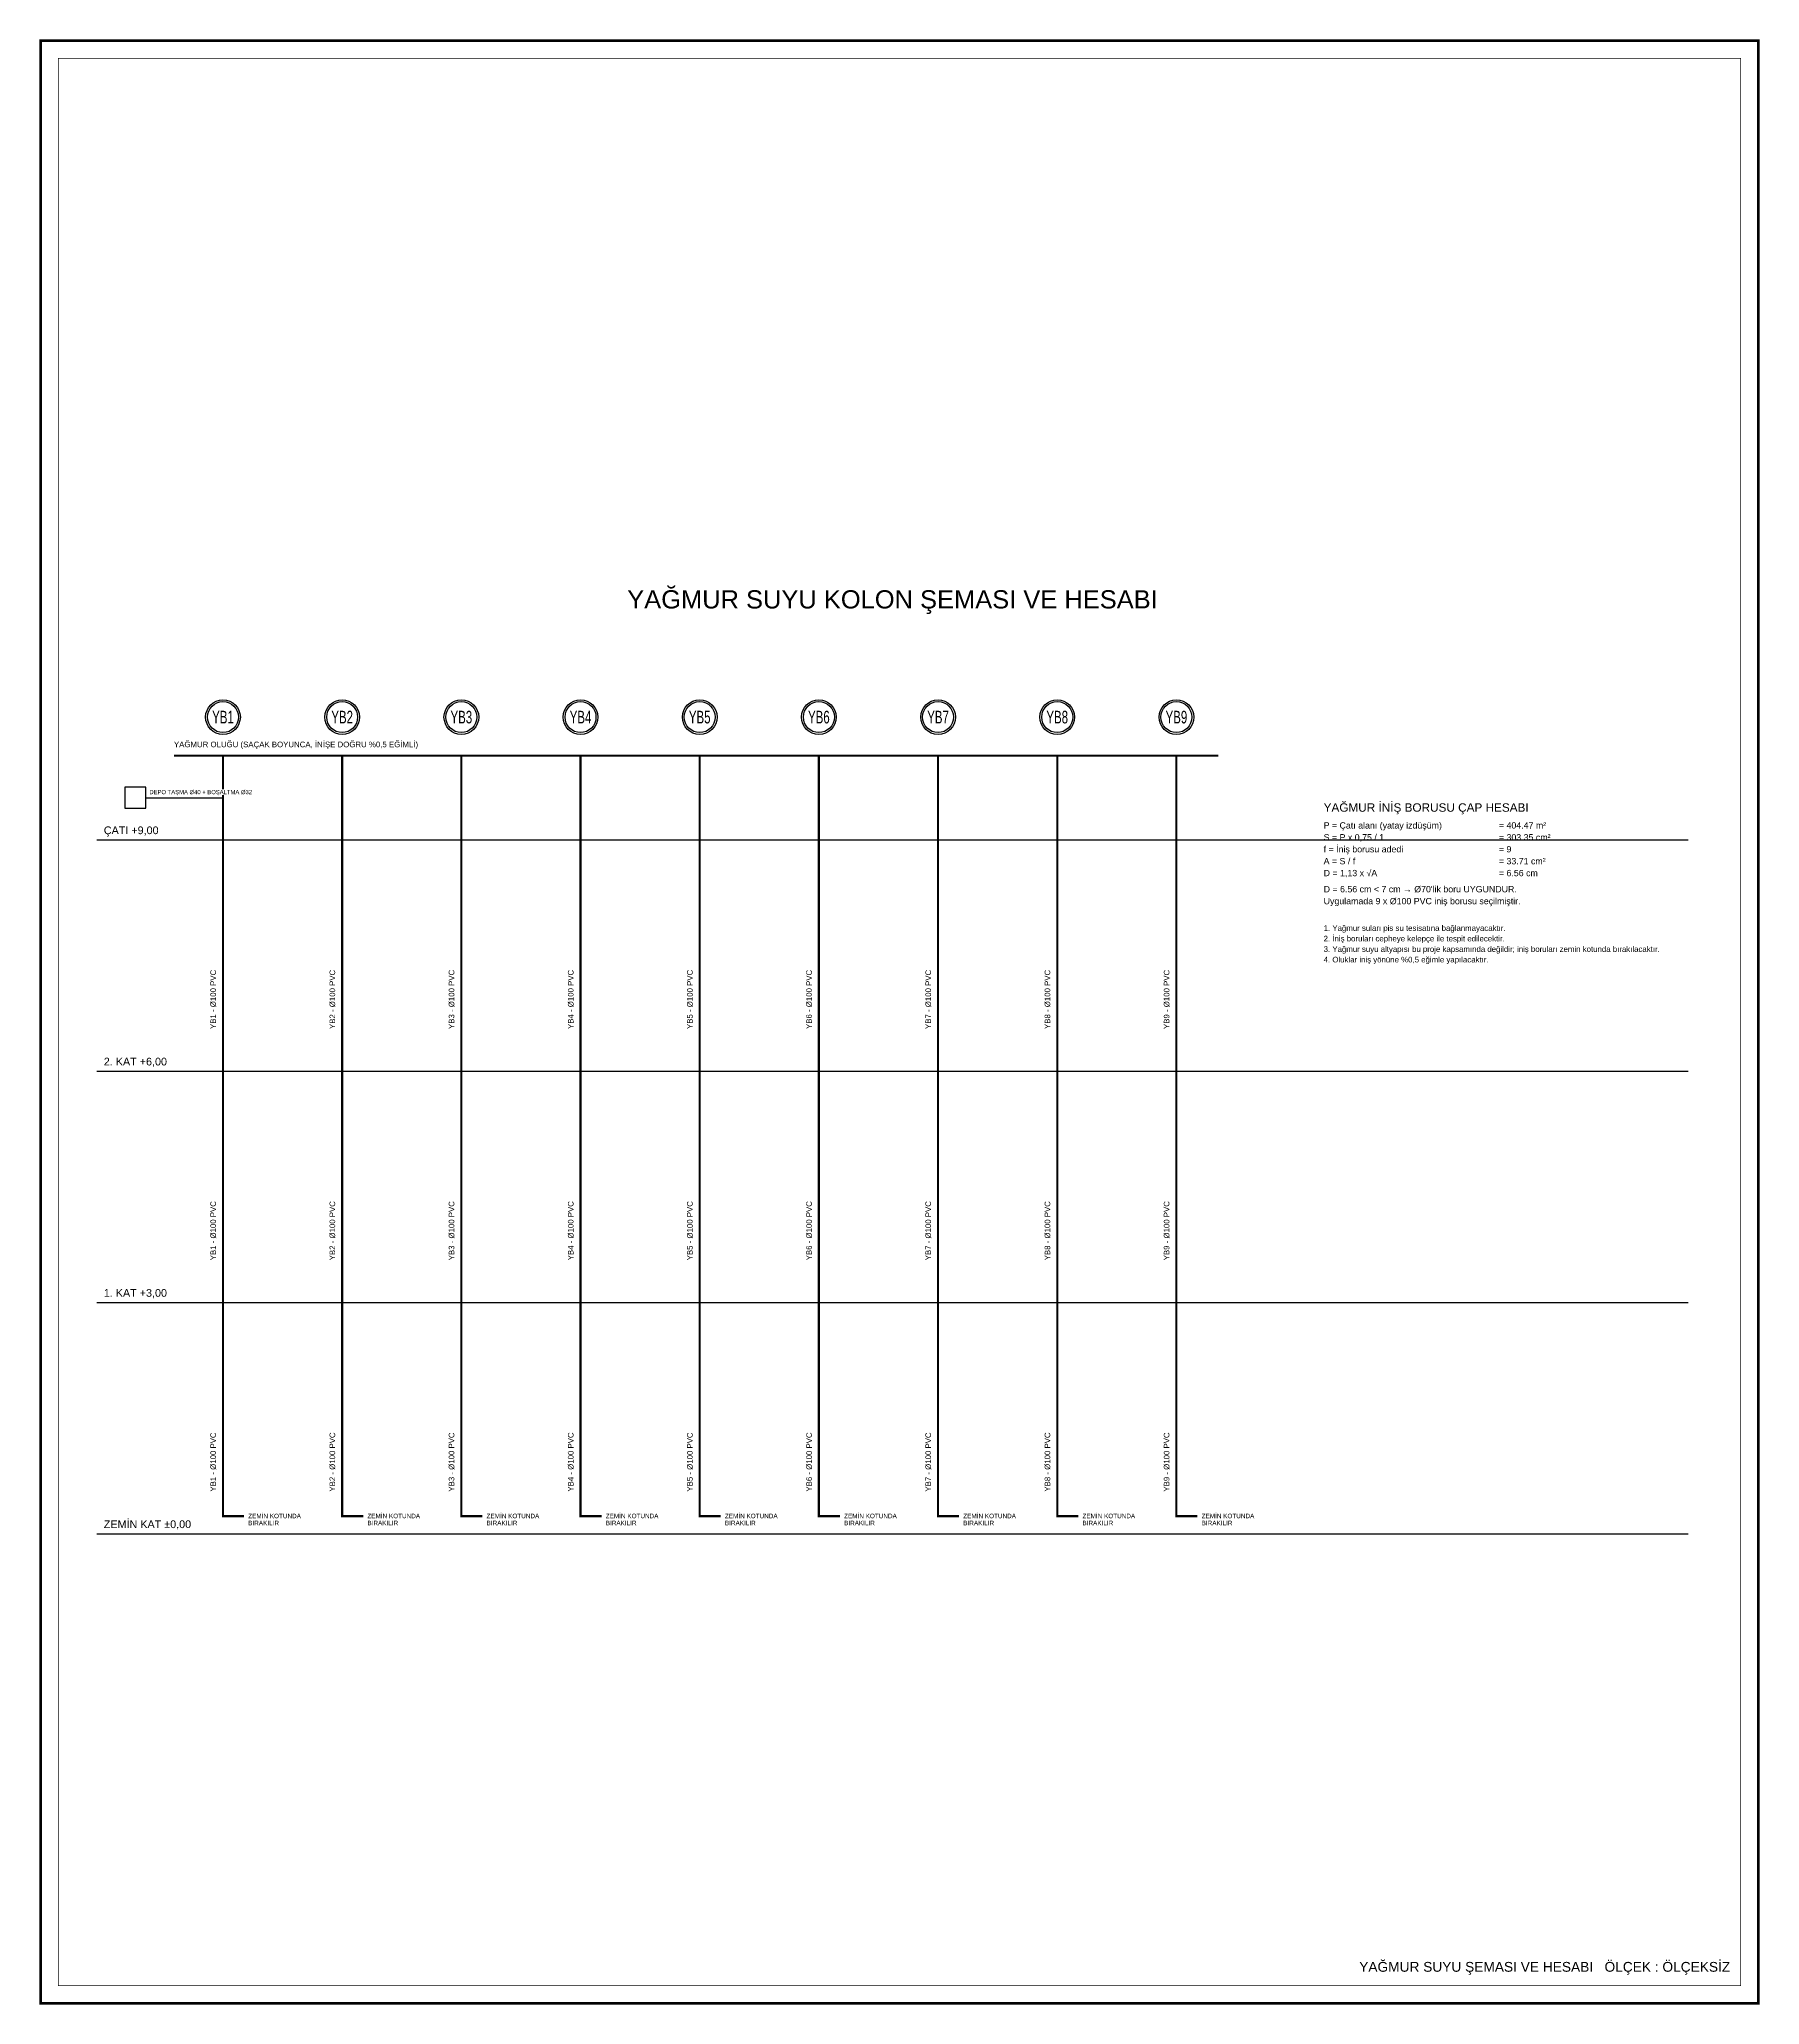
# Model space of a CAD drawing. Header units: centimetres. Extents: x -13133 to 30552, y -2 to 4552.
# Drawn here: x 23058 to 25512, y -2 to 2802 of the extents above; entities that cross this region are included whole.
import ezdxf
from ezdxf.enums import TextEntityAlignment as Align

# ---------------------------------------------------------------- set-up
doc = ezdxf.new("R2010")
doc.units = ezdxf.units.CM
doc.linetypes.add('YAGMUR HATTI', pattern=[36, 30, -6])
for name, color, linetype in [('MTY-YAGMURSU-KOLON NO', 7, 'CONTINUOUS'), ('ROTAS-HESAP', 1, 'CONTINUOUS'), ('ROTAS-PAFTA', 7, 'CONTINUOUS'), ('ROTAS-PISSU-KOLONNO', 211, 'CONTINUOUS'), ('ROTAS-RAST-TEM-SU-DEPOSU', 11, 'CONTINUOUS'), ('ROTAS-SEMA', 8, 'CONTINUOUS'), ('ROTAS-SOGUKSU-BORU', 5, 'CONTINUOUS'), ('ROTAS-TEMIZSU-CAP', 101, 'CONTINUOUS'), ('ROTAS-YAGMUR-BORUSU', 3, 'YAGMUR HATTI'), ('ROTAS-YAGMUR-BORUSU-CAP', 3, 'CONTINUOUS'), ('ROTAS-YAZI', 7, 'CONTINUOUS')]:
    doc.layers.add(name, color=color, linetype=linetype)
doc.styles.add('ANOTATIVO', font='arial.ttf')
doc.styles.add('ROTAS', font='arial.ttf')

# ---------------------------------------------------------------- blocks, each defined once
blk = doc.blocks.new('MTY-KOLON NO YAGMUR')
at = {"layer": 'MTY-YAGMURSU-KOLON NO', "linetype": 'Continuous', "ltscale": 100}
blk.add_circle((0, 0), 27.5, dxfattribs=at)
at = {"layer": 'MTY-YAGMURSU-KOLON NO', "color": 7, "linetype": 'Continuous', "ltscale": 100}
blk.add_circle((0, 0), 24.5, dxfattribs=at)
at = {"style": 'ANOTATIVO', "width": 0.65}
blk.add_attdef('K', text='', height=20, dxfattribs=at).set_placement((0, 0), align=Align.MIDDLE_CENTER)

msp = doc.modelspace()

# ---------------------------------------------------------------- linework, layer by layer
at = {"layer": 'ROTAS-PAFTA'}
for points, const_width in [([(23060, 0), (25510, 0), (25510, 2800), (23060, 2800)], 4), ([(23085, 25), (25485, 25), (25485, 2775), (23085, 2775)], 1)]:
    msp.add_lwpolyline(points, close=True, dxfattribs=dict(at, const_width=const_width))
at = {"layer": 'ROTAS-RAST-TEM-SU-DEPOSU'}
msp.add_lwpolyline([(23180, 1705), (23210, 1705), (23210, 1735), (23180, 1735)], close=True, dxfattribs=at)
at = {"layer": 'ROTAS-SEMA'}
for points in [[(23140, 1660), (25410, 1660)], [(23140, 1330), (25410, 1330)], [(23140, 1000), (25410, 1000)], [(23140, 670), (25410, 670)]]:
    msp.add_lwpolyline(points, dxfattribs=at)
at = {"layer": 'ROTAS-SOGUKSU-BORU'}
msp.add_line((23210, 1720), (23320, 1720), dxfattribs=at)
at = {"layer": 'ROTAS-YAGMUR-BORUSU', "const_width": 3}
for points in [[(23250, 1780), (24740, 1780)], [(23320, 1780), (23320, 695), (23350, 695)], [(23490, 1780), (23490, 695), (23520, 695)], [(23660, 1780), (23660, 695), (23690, 695)], [(23830, 1780), (23830, 695), (23860, 695)], [(24000, 1780), (24000, 695), (24030, 695)], [(24170, 1780), (24170, 695), (24200, 695)], [(24340, 1780), (24340, 695), (24370, 695)], [(24510, 1780), (24510, 695), (24540, 695)], [(24680, 1780), (24680, 695), (24710, 695)]]:
    msp.add_lwpolyline(points, dxfattribs=at)

# ---------------------------------------------------------------- block references
at = {"layer": 'ROTAS-PISSU-KOLONNO'}
ref = msp.add_blockref('MTY-KOLON NO YAGMUR', (23320, 1835), dxfattribs=dict(at, xscale=0.9, yscale=0.9))
ref.add_attrib('K', 'YB1', dxfattribs={"height": 18, "style": 'ANOTATIVO', "width": 0.65}).set_placement((23320, 1835), align=Align.MIDDLE_CENTER)
ref = msp.add_blockref('MTY-KOLON NO YAGMUR', (23490, 1835), dxfattribs=dict(at, xscale=0.9, yscale=0.9))
ref.add_attrib('K', 'YB2', dxfattribs={"height": 18, "style": 'ANOTATIVO', "width": 0.65}).set_placement((23490, 1835), align=Align.MIDDLE_CENTER)
ref = msp.add_blockref('MTY-KOLON NO YAGMUR', (23660, 1835), dxfattribs=dict(at, xscale=0.9, yscale=0.9))
ref.add_attrib('K', 'YB3', dxfattribs={"height": 18, "style": 'ANOTATIVO', "width": 0.65}).set_placement((23660, 1835), align=Align.MIDDLE_CENTER)
ref = msp.add_blockref('MTY-KOLON NO YAGMUR', (23830, 1835), dxfattribs=dict(at, xscale=0.9, yscale=0.9))
ref.add_attrib('K', 'YB4', dxfattribs={"height": 18, "style": 'ANOTATIVO', "width": 0.65}).set_placement((23830, 1835), align=Align.MIDDLE_CENTER)
ref = msp.add_blockref('MTY-KOLON NO YAGMUR', (24000, 1835), dxfattribs=dict(at, xscale=0.9, yscale=0.9))
ref.add_attrib('K', 'YB5', dxfattribs={"height": 18, "style": 'ANOTATIVO', "width": 0.65}).set_placement((24000, 1835), align=Align.MIDDLE_CENTER)
ref = msp.add_blockref('MTY-KOLON NO YAGMUR', (24170, 1835), dxfattribs=dict(at, xscale=0.9, yscale=0.9))
ref.add_attrib('K', 'YB6', dxfattribs={"height": 18, "style": 'ANOTATIVO', "width": 0.65}).set_placement((24170, 1835), align=Align.MIDDLE_CENTER)
ref = msp.add_blockref('MTY-KOLON NO YAGMUR', (24340, 1835), dxfattribs=dict(at, xscale=0.9, yscale=0.9))
ref.add_attrib('K', 'YB7', dxfattribs={"height": 18, "style": 'ANOTATIVO', "width": 0.65}).set_placement((24340, 1835), align=Align.MIDDLE_CENTER)
ref = msp.add_blockref('MTY-KOLON NO YAGMUR', (24510, 1835), dxfattribs=dict(at, xscale=0.9, yscale=0.9))
ref.add_attrib('K', 'YB8', dxfattribs={"height": 18, "style": 'ANOTATIVO', "width": 0.65}).set_placement((24510, 1835), align=Align.MIDDLE_CENTER)
ref = msp.add_blockref('MTY-KOLON NO YAGMUR', (24680, 1835), dxfattribs=dict(at, xscale=0.9, yscale=0.9))
ref.add_attrib('K', 'YB9', dxfattribs={"height": 18, "style": 'ANOTATIVO', "width": 0.65}).set_placement((24680, 1835), align=Align.MIDDLE_CENTER)

# ---------------------------------------------------------------- texts
at = {"layer": 'ROTAS-HESAP', "style": 'ROTAS'}
for s, height, p in [('YAĞMUR İNİŞ BORUSU ÇAP HESABI', 12, (24890, 1700)), ('P = Çatı alanı (yatay izdüşüm)', 9, (24890, 1676)), ('= 404.47 m²', 9, (25140, 1676)), ('S = P x 0,75 / 1', 9, (24890, 1659)), ('= 303.35 cm²', 9, (25140, 1659)), ('A = S / f', 9, (24890, 1625)), ('f = İniş borusu adedi', 9, (24890, 1642)), ('= 9', 9, (25140, 1642)), ('= 33.71 cm²', 9, (25140, 1625)), ('D = 1,13 x √A', 9, (24890, 1608)), ('= 6.56 cm', 9, (25140, 1608)), ("D = 6.56 cm < 7 cm → Ø70'lik boru UYGUNDUR.", 9, (24890, 1585)), ('Uygulamada 9 x Ø100 PVC iniş borusu seçilmiştir.', 9, (24890, 1568))]:
    msp.add_text(s, height=height, dxfattribs=at).set_placement(p)
at = {"layer": 'ROTAS-PAFTA', "style": 'ROTAS'}
msp.add_text('YAĞMUR SUYU ŞEMASI VE HESABI   ÖLÇEK : ÖLÇEKSİZ', height=14, dxfattribs=at).set_placement((25470, 45), align=Align.RIGHT)
at = {"layer": 'ROTAS-YAGMUR-BORUSU-CAP', "style": 'ROTAS'}
for s, height, p in [('YAĞMUR OLUĞU (SAÇAK BOYUNCA, İNİŞE DOĞRU %0,5 EĞİMLİ)', 8, (23250, 1792)), ('ZEMİN KOTUNDA', 6.5, (23356, 692)), ('BIRAKILIR', 6.5, (23356, 682)), ('ZEMİN KOTUNDA', 6.5, (23526, 692)), ('BIRAKILIR', 6.5, (23526, 682)), ('ZEMİN KOTUNDA', 6.5, (23696, 692)), ('BIRAKILIR', 6.5, (23696, 682)), ('ZEMİN KOTUNDA', 6.5, (23866, 692)), ('BIRAKILIR', 6.5, (23866, 682)), ('ZEMİN KOTUNDA', 6.5, (24036, 692)), ('BIRAKILIR', 6.5, (24036, 682)), ('ZEMİN KOTUNDA', 6.5, (24206, 692)), ('BIRAKILIR', 6.5, (24206, 682)), ('ZEMİN KOTUNDA', 6.5, (24376, 692)), ('BIRAKILIR', 6.5, (24376, 682)), ('ZEMİN KOTUNDA', 6.5, (24546, 692)), ('BIRAKILIR', 6.5, (24546, 682)), ('ZEMİN KOTUNDA', 6.5, (24716, 692)), ('BIRAKILIR', 6.5, (24716, 682))]:
    msp.add_text(s, height=height, dxfattribs=at).set_placement(p)
for s, p in [('YB1 - Ø100 PVC', (23310, 1390)), ('YB2 - Ø100 PVC', (23480, 1390)), ('YB3 - Ø100 PVC', (23650, 1390)), ('YB4 - Ø100 PVC', (23820, 1390)), ('YB5 - Ø100 PVC', (23990, 1390)), ('YB6 - Ø100 PVC', (24160, 1390)), ('YB7 - Ø100 PVC', (24330, 1390)), ('YB8 - Ø100 PVC', (24500, 1390)), ('YB9 - Ø100 PVC', (24670, 1390)), ('YB1 - Ø100 PVC', (23310, 1060)), ('YB2 - Ø100 PVC', (23480, 1060)), ('YB3 - Ø100 PVC', (23650, 1060)), ('YB4 - Ø100 PVC', (23820, 1060)), ('YB5 - Ø100 PVC', (23990, 1060)), ('YB6 - Ø100 PVC', (24160, 1060)), ('YB7 - Ø100 PVC', (24330, 1060)), ('YB8 - Ø100 PVC', (24500, 1060)), ('YB9 - Ø100 PVC', (24670, 1060)), ('YB1 - Ø100 PVC', (23310, 730)), ('YB2 - Ø100 PVC', (23480, 730)), ('YB3 - Ø100 PVC', (23650, 730)), ('YB4 - Ø100 PVC', (23820, 730)), ('YB5 - Ø100 PVC', (23990, 730)), ('YB6 - Ø100 PVC', (24160, 730)), ('YB7 - Ø100 PVC', (24330, 730)), ('YB8 - Ø100 PVC', (24500, 730)), ('YB9 - Ø100 PVC', (24670, 730))]:
    msp.add_text(s, height=8, rotation=90, dxfattribs=at).set_placement(p)
at = {"layer": 'ROTAS-YAZI', "style": 'ROTAS'}
msp.add_text('YAĞMUR SUYU KOLON ŞEMASI VE HESABI', height=26, dxfattribs=at).set_placement((24275, 1990), align=Align.CENTER)
for s, height, p in [('ÇATI +9,00', 11, (23150, 1668)), ('2. İniş boruları cepheye kelepçe ile tespit edilecektir.', 8, (24890, 1515)), ('1. Yağmur suları pis su tesisatına bağlanmayacaktır.', 8, (24890, 1530)), ('4. Oluklar iniş yönüne %0,5 eğimle yapılacaktır.', 8, (24890, 1485)), ('3. Yağmur suyu altyapısı bu proje kapsamında değildir; iniş boruları zemin kotunda bırakılacaktır.', 8, (24890, 1500)), ('2. KAT +6,00', 11, (23150, 1338)), ('1. KAT +3,00', 11, (23150, 1008)), ('ZEMİN KAT ±0,00', 11, (23150, 678))]:
    msp.add_text(s, height=height, dxfattribs=at).set_placement(p)

# ---------------------------------------------------------------- next in the draw order: wipeouts: each hides what was drawn before it
msp.add_wipeout([(23323.9, 1724), (23214, 1724), (23214, 1732), (23323.9, 1732)])

# ---------------------------------------------------------------- next in the draw order: texts
at = {"layer": 'ROTAS-TEMIZSU-CAP', "style": 'ROTAS'}
msp.add_text('DEPO TAŞMA Ø40 + BOŞALTMA Ø32', height=6, dxfattribs=at).set_placement((23215, 1725))

doc.saveas('drawing.dxf')
